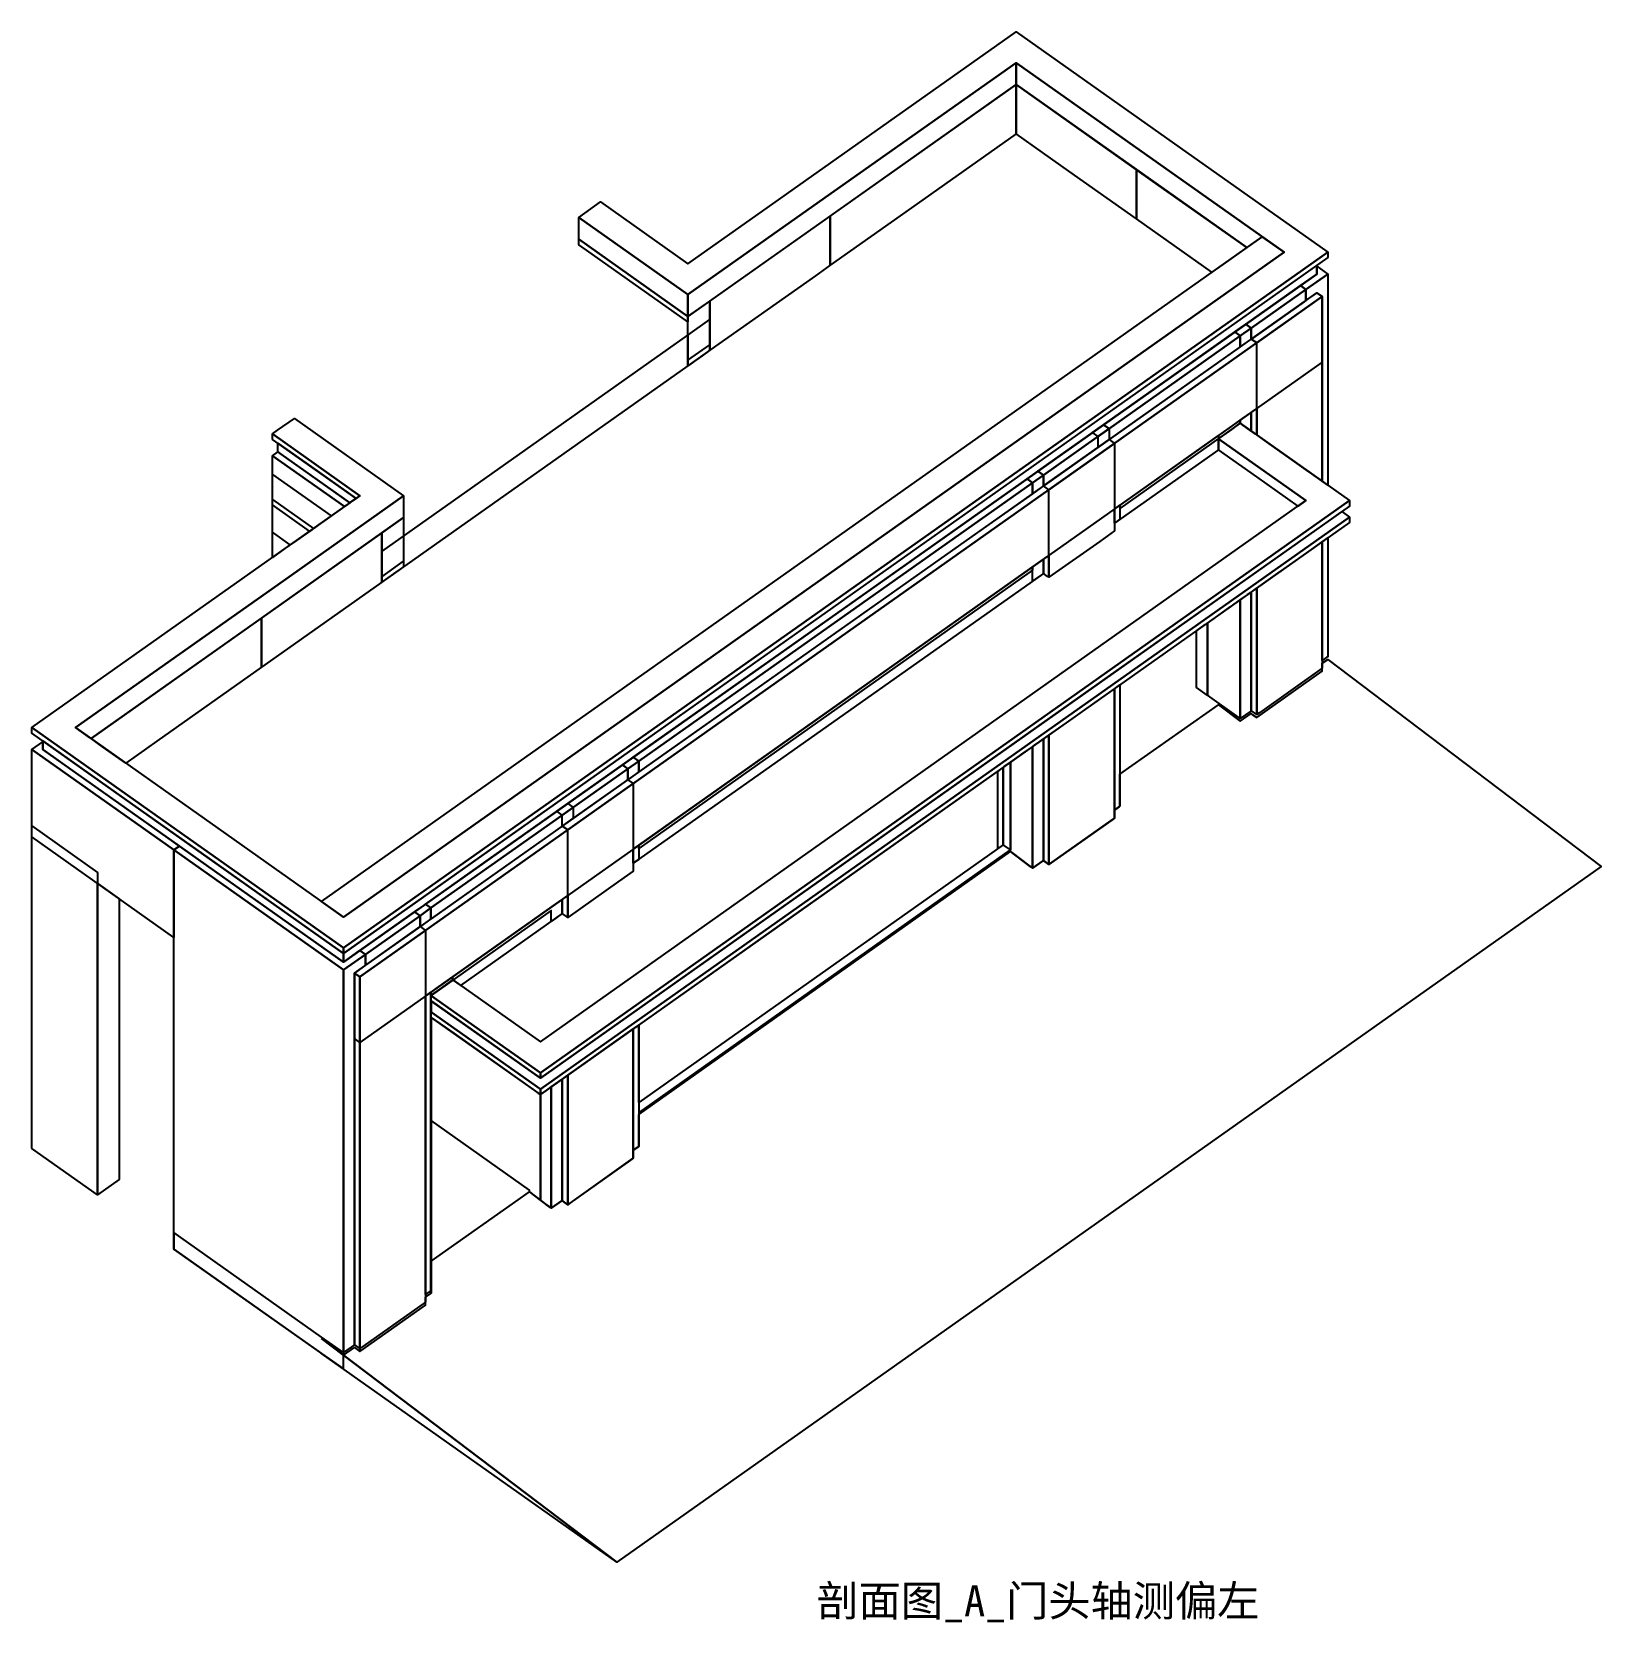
# Model space of a CAD drawing. Extents: x -14496 to -4349, y -27919 to -17633.
import ezdxf

# ---------------------------------------------------------------- set-up
doc = ezdxf.new("R2010")
doc.units = 0
doc.header["$LTSCALE"] = 1000
doc.header["$MEASUREMENT"] = 0
doc.layers.get('DEFPOINTS').update_dxf_attribs({"color": 8, "linetype": 'CONTINUOUS'})
doc.layers.add('AE-FLOR', color=151, linetype='CONTINUOUS')
doc.styles.get("Standard").update_dxf_attribs({"font": 'Stfangso_1.ttf', "width": 0.7})

msp = doc.modelspace()

# ---------------------------------------------------------------- texts
at = {"layer": 'DEFPOINTS'}
msp.add_text('剖面图_A_门头轴测偏左', height=200, dxfattribs=at).set_placement((-9422.1979, -27880.3683))

# ---------------------------------------------------------------- linework, layer by layer
at = {"layer": 'AE-FLOR', "linetype": 'Continuous'}
for points in [[(-13435.0288, -22883.0072), (-14495.689, -22133.0072), (-13010.7648, -21083.0072), (-12374.3687, -20633.0072), (-12939.347, -20233.5072), (-12906.6025, -20210.3534), (-12797.9256, -20133.5072), (-12091.526, -20633.0072), (-12869.3434, -21183.0072), (-14212.8463, -22133.0072), (-13293.6075, -22783.0072), (-12480.4347, -23358.0072), (-6399.3164, -19058.0072), (-7212.4892, -18483.0072), (-8131.728, -17833.0072), (-9475.2309, -18783.0072), (-10253.0483, -19333.0072), (-10959.448, -18833.5072), (-10920.75, -18806.1436), (-10818.0266, -18733.5072), (-10253.0483, -19133.0072), (-9616.6522, -18683.0072), (-8131.728, -17633.0072), (-7071.0678, -18383.0072), (-6116.4737, -19058.0072), (-12480.4347, -23558.0072)], [(-13435.0288, -22883.0072), (-14495.689, -22133.0072), (-13010.7648, -21083.0072), (-12374.3687, -20633.0072), (-12939.347, -20233.5072), (-12906.6025, -20210.3534), (-12797.9256, -20133.5072), (-12091.526, -20633.0072), (-12869.3434, -21183.0072), (-14212.8463, -22133.0072), (-13293.6075, -22783.0072), (-12480.4347, -23358.0072), (-6399.3164, -19058.0072), (-7212.4892, -18483.0072), (-8131.728, -17833.0072), (-9475.2309, -18783.0072), (-10253.0483, -19333.0072), (-10959.448, -18833.5072), (-10920.75, -18806.1436), (-10818.0266, -18733.5072), (-10253.0483, -19133.0072), (-9616.6522, -18683.0072), (-8131.728, -17633.0072), (-7071.0678, -18383.0072), (-6116.4737, -19058.0072), (-12480.4347, -23558.0072)], [(-13435.0288, -22883.0072), (-14495.689, -22133.0072), (-13010.7648, -21083.0072), (-12374.3687, -20633.0072), (-12939.347, -20233.5072), (-12906.6025, -20210.3534), (-12797.9256, -20133.5072), (-12091.526, -20633.0072), (-12869.3434, -21183.0072), (-14212.8463, -22133.0072), (-13293.6075, -22783.0072), (-12480.4347, -23358.0072), (-6399.3164, -19058.0072), (-7212.4892, -18483.0072), (-8131.728, -17833.0072), (-9475.2309, -18783.0072), (-10253.0483, -19333.0072), (-10959.448, -18833.5072), (-10920.75, -18806.1436), (-10818.0266, -18733.5072), (-10253.0483, -19133.0072), (-9616.6522, -18683.0072), (-8131.728, -17633.0072), (-7071.0678, -18383.0072), (-6116.4737, -19058.0072), (-12480.4347, -23558.0072)], [(-13435.0288, -22883.0072), (-14495.689, -22133.0072), (-13010.7648, -21083.0072), (-12374.3687, -20633.0072), (-12939.347, -20233.5072), (-12906.6025, -20210.3534), (-12797.9256, -20133.5072), (-12091.526, -20633.0072), (-12869.3434, -21183.0072), (-14212.8463, -22133.0072), (-13293.6075, -22783.0072), (-12480.4347, -23358.0072), (-6399.3164, -19058.0072), (-7212.4892, -18483.0072), (-8131.728, -17833.0072), (-9475.2309, -18783.0072), (-10253.0483, -19333.0072), (-10959.448, -18833.5072), (-10920.75, -18806.1436), (-10818.0266, -18733.5072), (-10253.0483, -19133.0072), (-9616.6522, -18683.0072), (-8131.728, -17633.0072), (-7071.0678, -18383.0072), (-6116.4737, -19058.0072), (-12480.4347, -23558.0072)], [(-13435.0288, -22883.0072), (-14495.689, -22133.0072), (-13010.7648, -21083.0072), (-12374.3687, -20633.0072), (-12939.347, -20233.5072), (-12906.6025, -20210.3534), (-12797.9256, -20133.5072), (-12091.526, -20633.0072), (-12869.3434, -21183.0072), (-14212.8463, -22133.0072), (-13293.6075, -22783.0072), (-12480.4347, -23358.0072), (-6399.3164, -19058.0072), (-7212.4892, -18483.0072), (-8131.728, -17833.0072), (-9475.2309, -18783.0072), (-10253.0483, -19333.0072), (-10959.448, -18833.5072), (-10920.75, -18806.1436), (-10818.0266, -18733.5072), (-10253.0483, -19133.0072), (-9616.6522, -18683.0072), (-8131.728, -17633.0072), (-7071.0678, -18383.0072), (-6116.4737, -19058.0072), (-12480.4347, -23558.0072)], [(-10253.0483, -19333.0072), (-9475.2309, -18783.0072), (-8131.728, -17833.0072), (-8131.728, -17974.4286), (-9475.2309, -18924.4286), (-10253.0483, -19474.4286)], [(-10253.0483, -19333.0072), (-9475.2309, -18783.0072), (-8131.728, -17833.0072), (-8131.728, -17974.4286), (-9475.2309, -18924.4286), (-10253.0483, -19474.4286)], [(-10253.0483, -19333.0072), (-9475.2309, -18783.0072), (-8131.728, -17833.0072), (-8131.728, -17974.4286), (-9475.2309, -18924.4286), (-10253.0483, -19474.4286)], [(-10253.0483, -19333.0072), (-9475.2309, -18783.0072), (-8131.728, -17833.0072), (-8131.728, -17974.4286), (-9475.2309, -18924.4286), (-10253.0483, -19474.4286)], [(-10253.0483, -19333.0072), (-9475.2309, -18783.0072), (-8131.728, -17833.0072), (-8131.728, -17974.4286), (-9475.2309, -18924.4286), (-10253.0483, -19474.4286)], [(-6540.7379, -18958.0073), (-6560.5676, -18972.0291), (-6640.7376, -19028.7178), (-7212.4881, -18624.4292), (-7212.4892, -18624.4284), (-8131.7268, -17974.4293), (-8131.728, -17974.4284), (-8131.728, -17833.0072), (-7212.4892, -18483.0072), (-6399.3164, -19058.0072)], [(-6540.7379, -18958.0073), (-6560.5676, -18972.0291), (-6640.7376, -19028.7178), (-7212.4881, -18624.4292), (-7212.4892, -18624.4284), (-8131.7268, -17974.4293), (-8131.728, -17974.4284), (-8131.728, -17833.0072), (-7212.4892, -18483.0072), (-6399.3164, -19058.0072)], [(-6540.7379, -18958.0073), (-6560.5676, -18972.0291), (-6640.7376, -19028.7178), (-7212.4881, -18624.4292), (-7212.4892, -18624.4284), (-8131.7268, -17974.4293), (-8131.728, -17974.4284), (-8131.728, -17833.0072), (-7212.4892, -18483.0072), (-6399.3164, -19058.0072)], [(-6540.7379, -18958.0073), (-6560.5676, -18972.0291), (-6640.7376, -19028.7178), (-7212.4881, -18624.4292), (-7212.4892, -18624.4284), (-8131.7268, -17974.4293), (-8131.728, -17974.4284), (-8131.728, -17833.0072), (-7212.4892, -18483.0072), (-6399.3164, -19058.0072)], [(-6540.7379, -18958.0073), (-6560.5676, -18972.0291), (-6640.7376, -19028.7178), (-7212.4881, -18624.4292), (-7212.4892, -18624.4284), (-8131.7268, -17974.4293), (-8131.728, -17974.4284), (-8131.728, -17833.0072), (-7212.4892, -18483.0072), (-6399.3164, -19058.0072)], [(-9333.8094, -18824.4285), (-8131.728, -17974.4286), (-8131.7279, -17974.4286), (-8131.7278, -18292.6195), (-8807.8837, -18770.7339), (-9333.8094, -19142.6195)], [(-9333.8094, -18824.4285), (-8131.728, -17974.4286), (-8131.7279, -17974.4286), (-8131.7278, -18292.6195), (-8807.8837, -18770.7339), (-9333.8094, -19142.6195)], [(-9333.8094, -18824.4285), (-8131.728, -17974.4286), (-8131.7279, -17974.4286), (-8131.7278, -18292.6195), (-8807.8837, -18770.7339), (-9333.8094, -19142.6195)], [(-9333.8094, -18824.4285), (-8131.728, -17974.4286), (-8131.7279, -17974.4286), (-8131.7278, -18292.6195), (-8807.8837, -18770.7339), (-9333.8094, -19142.6195)], [(-9333.8094, -18824.4285), (-8131.728, -17974.4286), (-8131.7279, -17974.4286), (-8131.7278, -18292.6195), (-8807.8837, -18770.7339), (-9333.8094, -19142.6195)], [(-7791.423, -18533.2514), (-8131.7278, -18292.6195), (-8131.7278, -17974.4285), (-7353.9104, -18524.4285), (-7353.9104, -18842.6195)], [(-7791.423, -18533.2514), (-8131.7278, -18292.6195), (-8131.7278, -17974.4285), (-7353.9104, -18524.4285), (-7353.9104, -18842.6195)], [(-7791.423, -18533.2514), (-8131.7278, -18292.6195), (-8131.7278, -17974.4285), (-7353.9104, -18524.4285), (-7353.9104, -18842.6195)], [(-7791.423, -18533.2514), (-8131.7278, -18292.6195), (-8131.7278, -17974.4285), (-7353.9104, -18524.4285), (-7353.9104, -18842.6195)], [(-7791.423, -18533.2514), (-8131.7278, -18292.6195), (-8131.7278, -17974.4285), (-7353.9104, -18524.4285), (-7353.9104, -18842.6195)], [(-7353.9104, -18842.6195), (-7353.9104, -18524.4285), (-6640.7376, -19028.7178), (-6795.2986, -19138.009), (-6865.7326, -19187.8133)], [(-10253.0523, -19474.4256), (-10959.4479, -18974.9285), (-10959.448, -18942.1841), (-10959.448, -18833.5072), (-10253.0483, -19333.0072), (-10253.0483, -19474.4284)], [(-10253.0523, -19474.4256), (-10959.4479, -18974.9285), (-10959.448, -18942.1841), (-10959.448, -18833.5072), (-10253.0483, -19333.0072), (-10253.0483, -19474.4284)], [(-10253.0523, -19474.4256), (-10959.4479, -18974.9285), (-10959.448, -18942.1841), (-10959.448, -18833.5072), (-10253.0483, -19333.0072), (-10253.0483, -19474.4284)], [(-10253.0523, -19474.4256), (-10959.4479, -18974.9285), (-10959.448, -18942.1841), (-10959.448, -18833.5072), (-10253.0483, -19333.0072), (-10253.0483, -19474.4284)], [(-10253.0523, -19474.4256), (-10959.4479, -18974.9285), (-10959.448, -18942.1841), (-10959.448, -18833.5072), (-10253.0483, -19333.0072), (-10253.0483, -19474.4284)], [(-10111.6268, -19374.4285), (-9333.8094, -18824.4285), (-9333.8094, -19142.6195), (-9429.7025, -19210.4262), (-10111.6268, -19692.6195)], [(-12621.8562, -23258.0073), (-6540.7379, -18958.0073), (-6399.3165, -19058.0073), (-12480.4348, -23358.0073)], [(-12621.8562, -23258.0073), (-6540.7379, -18958.0073), (-6399.3165, -19058.0073), (-12480.4348, -23358.0073)], [(-12621.8562, -23258.0073), (-6540.7379, -18958.0073), (-6399.3165, -19058.0073), (-12480.4348, -23358.0073)], [(-12621.8562, -23258.0073), (-6540.7379, -18958.0073), (-6399.3165, -19058.0073), (-12480.4348, -23358.0073)], [(-12621.8562, -23258.0073), (-6540.7379, -18958.0073), (-6399.3165, -19058.0073), (-12480.4348, -23358.0073)], [(-10909.0008, -19045.9482), (-10959.4479, -19010.2768), (-10959.4479, -18974.9285), (-10253.0482, -19474.4285), (-10253.0482, -19509.7768)], [(-12480.4347, -23558.0072), (-6116.4737, -19058.0072), (-6116.4737, -19093.3626), (-12480.4347, -23593.3626)], [(-12480.4347, -23558.0072), (-6116.4737, -19058.0072), (-6116.4737, -19093.3626), (-12480.4347, -23593.3626)], [(-12480.4347, -23558.0072), (-6116.4737, -19058.0072), (-6116.4737, -19093.3626), (-12480.4347, -23593.3626)], [(-12480.4347, -23558.0072), (-6116.4737, -19058.0072), (-6116.4737, -19093.3626), (-12480.4347, -23593.3626)], [(-12480.4347, -23558.0072), (-6116.4737, -19058.0072), (-6116.4737, -19093.3626), (-12480.4347, -23593.3626)], [(-12480.4347, -23593.3626), (-9153.851, -21241.1127), (-6187.1843, -19143.3626), (-6187.1843, -19199.4286), (-12480.4347, -23649.4286)], [(-12480.4347, -23593.3626), (-9153.851, -21241.1127), (-6187.1843, -19143.3626), (-6187.1843, -19199.4286), (-12480.4347, -23649.4286)], [(-12480.4347, -23593.3626), (-9153.851, -21241.1127), (-6187.1843, -19143.3626), (-6187.1843, -19199.4286), (-12480.4347, -23649.4286)], [(-12480.4347, -23593.3626), (-9153.851, -21241.1127), (-6187.1843, -19143.3626), (-6187.1843, -19199.4286), (-12480.4347, -23649.4286)], [(-12480.4347, -23593.3626), (-9153.851, -21241.1127), (-6187.1843, -19143.3626), (-6187.1843, -19199.4286), (-12480.4347, -23649.4286)], [(-6293.2502, -19274.4285), (-6187.1843, -19199.4286), (-6187.1843, -19149.4284), (-6116.4735, -19199.4285), (-6257.8949, -19299.4285)], [(-6151.8288, -20540.1139), (-6151.8288, -19345.1391), (-6187.1841, -19320.1391), (-6253.8543, -19367.282), (-6254.0203, -19367.3995), (-6257.8949, -19370.1392), (-6257.8949, -19299.4285), (-6116.4735, -19199.4285), (-6116.4736, -20565.1138)], [(-12409.7239, -23720.1392), (-6187.1841, -19320.1391), (-6151.8288, -19345.1391), (-12374.3686, -23745.1392)], [(-12409.7239, -23720.1392), (-6187.1841, -19320.1391), (-6151.8288, -19345.1391), (-12374.3686, -23745.1392)], [(-12409.7239, -23720.1392), (-6187.1841, -19320.1391), (-6151.8288, -19345.1391), (-12374.3686, -23745.1392)], [(-12409.7239, -23720.1392), (-6187.1841, -19320.1391), (-6151.8288, -19345.1391), (-12374.3686, -23745.1392)], [(-12409.7239, -23720.1392), (-6187.1841, -19320.1391), (-6151.8288, -19345.1391), (-12374.3686, -23745.1392)], [(-6646.8035, -19524.4285), (-6293.2502, -19274.4285), (-6257.8949, -19299.4285), (-6611.4482, -19549.4285)], [(-6611.4482, -19549.4285), (-6257.8949, -19299.4285), (-6257.8949, -19370.1392), (-6269.7346, -19378.5111), (-6601.7618, -19613.2898), (-6611.4482, -19620.1391)], [(-6611.4482, -19620.1391), (-6187.1841, -19320.1391), (-6151.8288, -19345.1391), (-6576.0929, -19645.1391)], [(-6611.4482, -19620.1391), (-6187.1841, -19320.1391), (-6151.8288, -19345.1391), (-6576.0929, -19645.1391)], [(-6611.4482, -19620.1391), (-6187.1841, -19320.1391), (-6151.8288, -19345.1391), (-6576.0929, -19645.1391)], [(-6611.4482, -19620.1391), (-6187.1841, -19320.1391), (-6151.8288, -19345.1391), (-6576.0929, -19645.1391)], [(-6611.4482, -19620.1391), (-6187.1841, -19320.1391), (-6151.8288, -19345.1391), (-6576.0929, -19645.1391)], [(-12374.3686, -23745.1392), (-6151.8288, -19345.1391), (-6151.8288, -19769.4032), (-12374.3686, -24169.4033)], [(-12374.3686, -23745.1392), (-6151.8288, -19345.1391), (-6151.8288, -19769.4032), (-12374.3686, -24169.4033)], [(-12374.3686, -23745.1392), (-6151.8288, -19345.1391), (-6151.8288, -19769.4032), (-12374.3686, -24169.4033)], [(-12374.3686, -23745.1392), (-6151.8288, -19345.1391), (-6151.8288, -19769.4032), (-12374.3686, -24169.4033)], [(-12374.3686, -23745.1392), (-6151.8288, -19345.1391), (-6151.8288, -19769.4032), (-12374.3686, -24169.4033)], [(-10253.0482, -19474.4285), (-10111.6268, -19374.4285), (-10111.6268, -19692.6195), (-10162.1365, -19728.3352), (-10253.0481, -19792.6194)], [(-6234.3245, -20481.7806), (-6238.3048, -20478.9661), (-6314.8344, -20424.8515), (-6497.7334, -20295.5224), (-6576.0929, -20240.1139), (-6576.0929, -19645.1391), (-6151.8288, -19345.1391), (-6151.8288, -20540.1139)], [(-6234.3245, -20481.7806), (-6238.3048, -20478.9661), (-6314.8344, -20424.8515), (-6497.7334, -20295.5224), (-6576.0929, -20240.1139), (-6576.0929, -19645.1391), (-6151.8288, -19345.1391), (-6151.8288, -20540.1139)], [(-6234.3245, -20481.7806), (-6238.3048, -20478.9661), (-6314.8344, -20424.8515), (-6497.7334, -20295.5224), (-6576.0929, -20240.1139), (-6576.0929, -19645.1391), (-6151.8288, -19345.1391), (-6151.8288, -20540.1139)], [(-6234.3245, -20481.7806), (-6238.3048, -20478.9661), (-6314.8344, -20424.8515), (-6497.7334, -20295.5224), (-6576.0929, -20240.1139), (-6576.0929, -19645.1391), (-6151.8288, -19345.1391), (-6151.8288, -20540.1139)], [(-6234.3245, -20481.7806), (-6238.3048, -20478.9661), (-6314.8344, -20424.8515), (-6497.7334, -20295.5224), (-6576.0929, -20240.1139), (-6576.0929, -19645.1391), (-6151.8288, -19345.1391), (-6151.8288, -20540.1139)], [(-10253.0482, -19594.6367), (-10111.6268, -19494.6367), (-10111.6268, -19692.6195), (-10111.6319, -19692.6231), (-10253.0481, -19792.6194)], [(-6717.5142, -19574.4285), (-6658.5887, -19532.7618), (-6646.8035, -19524.4285), (-6611.4482, -19549.4285), (-6682.1589, -19599.4285)], [(-12232.9472, -20994.6367), (-10253.0482, -19594.6367), (-10253.0482, -19792.6195), (-10253.1189, -19792.6695), (-12232.9472, -21192.6195)], [(-7636.7531, -20224.4285), (-7177.1337, -19899.4285), (-6717.5142, -19574.4285), (-6682.1589, -19599.4285), (-7601.3978, -20249.4285)], [(-7601.3978, -20249.4285), (-6682.1589, -19599.4285), (-6682.1589, -19670.1391), (-7486.4929, -20238.8892), (-7583.7201, -20307.6392), (-7586.2354, -20309.4178), (-7601.3978, -20320.1392)], [(-6682.1589, -19599.4285), (-6611.4482, -19549.4285), (-6611.4482, -19620.1391), (-6615.2574, -19622.8326), (-6680.2216, -19668.7693), (-6682.1589, -19670.1391)], [(-10253.0482, -19757.2712), (-10111.6268, -19657.2712), (-10111.6268, -19692.6195), (-10250.8729, -19791.0813), (-10253.0481, -19792.6194)], [(-7495.3317, -20719.4032), (-7484.5398, -20711.7722), (-7465.154, -20698.0644), (-6715.8137, -20168.2008), (-6682.1589, -20144.4032), (-6682.1589, -20165.1139), (-7459.9763, -20715.1139), (-7459.9763, -20785.8175), (-7464.938, -20789.3259), (-7495.3317, -20810.8175)], [(-6644.77, -20191.5518), (-6666.036, -20176.5145), (-6682.1589, -20165.1139), (-6682.1589, -20144.4032), (-6667.2281, -20133.8455), (-6640.8059, -20115.1622), (-6611.4482, -20094.4032), (-6611.4482, -20215.1139)], [(-6584.4728, -20234.1884), (-6600.3923, -20222.9315), (-6611.4482, -20215.1139), (-6611.4482, -20094.4032), (-6594.4825, -20082.4066), (-6582.1899, -20073.7144), (-6576.0929, -20069.4032), (-6576.0929, -20240.1139)], [(-6584.4728, -20234.1884), (-6600.3923, -20222.9315), (-6611.4482, -20215.1139), (-6611.4482, -20094.4032), (-6594.4825, -20082.4066), (-6582.1899, -20073.7144), (-6576.0929, -20069.4032), (-6576.0929, -20240.1139)], [(-6584.4728, -20234.1884), (-6600.3923, -20222.9315), (-6611.4482, -20215.1139), (-6611.4482, -20094.4032), (-6594.4825, -20082.4066), (-6582.1899, -20073.7144), (-6576.0929, -20069.4032), (-6576.0929, -20240.1139)], [(-6584.4728, -20234.1884), (-6600.3923, -20222.9315), (-6611.4482, -20215.1139), (-6611.4482, -20094.4032), (-6594.4825, -20082.4066), (-6582.1899, -20073.7144), (-6576.0929, -20069.4032), (-6576.0929, -20240.1139)], [(-6584.4728, -20234.1884), (-6600.3923, -20222.9315), (-6611.4482, -20215.1139), (-6611.4482, -20094.4032), (-6594.4825, -20082.4066), (-6582.1899, -20073.7144), (-6576.0929, -20069.4032), (-6576.0929, -20240.1139)], [(-12939.347, -20268.8626), (-12939.347, -20233.5072), (-12374.3687, -20633.0072), (-12399.0696, -20650.4734), (-12399.3687, -20650.6849)], [(-12939.347, -20268.8626), (-12939.347, -20233.5072), (-12374.3687, -20633.0072), (-12399.0696, -20650.4734), (-12399.3687, -20650.6849)], [(-12939.347, -20268.8626), (-12939.347, -20233.5072), (-12374.3687, -20633.0072), (-12399.0696, -20650.4734), (-12399.3687, -20650.6849)], [(-12939.347, -20268.8626), (-12939.347, -20233.5072), (-12374.3687, -20633.0072), (-12399.0696, -20650.4734), (-12399.3687, -20650.6849)], [(-12939.347, -20268.8626), (-12939.347, -20233.5072), (-12374.3687, -20633.0072), (-12399.0696, -20650.4734), (-12399.3687, -20650.6849)], [(-11914.7492, -23865.114), (-11907.6782, -23860.114), (-11844.0385, -23815.114), (-11836.1818, -23809.5584), (-11773.3278, -23765.114), (-11207.6419, -24165.1143), (-6257.8953, -20665.1135), (-6823.5802, -20265.1139), (-6816.5091, -20260.1138), (-6752.8695, -20215.1139), (-6746.4413, -20210.5684), (-6682.1589, -20165.1139), (-5975.0516, -20665.1142), (-11207.6419, -24365.1143)], [(-11914.7492, -23865.114), (-11907.6782, -23860.114), (-11844.0385, -23815.114), (-11836.1818, -23809.5584), (-11773.3278, -23765.114), (-11207.6419, -24165.1143), (-6257.8953, -20665.1135), (-6823.5802, -20265.1139), (-6816.5091, -20260.1138), (-6752.8695, -20215.1139), (-6746.4413, -20210.5684), (-6682.1589, -20165.1139), (-5975.0516, -20665.1142), (-11207.6419, -24365.1143)], [(-11914.7492, -23865.114), (-11907.6782, -23860.114), (-11844.0385, -23815.114), (-11836.1818, -23809.5584), (-11773.3278, -23765.114), (-11207.6419, -24165.1143), (-6257.8953, -20665.1135), (-6823.5802, -20265.1139), (-6816.5091, -20260.1138), (-6752.8695, -20215.1139), (-6746.4413, -20210.5684), (-6682.1589, -20165.1139), (-5975.0516, -20665.1142), (-11207.6419, -24365.1143)], [(-11914.7492, -23865.114), (-11907.6782, -23860.114), (-11844.0385, -23815.114), (-11836.1818, -23809.5584), (-11773.3278, -23765.114), (-11207.6419, -24165.1143), (-6257.8953, -20665.1135), (-6823.5802, -20265.1139), (-6816.5091, -20260.1138), (-6752.8695, -20215.1139), (-6746.4413, -20210.5684), (-6682.1589, -20165.1139), (-5975.0516, -20665.1142), (-11207.6419, -24365.1143)], [(-11914.7492, -23865.114), (-11907.6782, -23860.114), (-11844.0385, -23815.114), (-11836.1818, -23809.5584), (-11773.3278, -23765.114), (-11207.6419, -24165.1143), (-6257.8953, -20665.1135), (-6823.5802, -20265.1139), (-6816.5091, -20260.1138), (-6752.8695, -20215.1139), (-6746.4413, -20210.5684), (-6682.1589, -20165.1139), (-5975.0516, -20665.1142), (-11207.6419, -24365.1143)], [(-7990.3064, -20474.4285), (-7566.0424, -20174.4285), (-7530.6871, -20199.4285), (-7954.9511, -20499.4285)], [(-7954.9511, -20499.4285), (-7530.6871, -20199.4285), (-7530.6871, -20270.1392), (-7907.8101, -20536.8054), (-7943.3274, -20561.92), (-7954.9511, -20570.1391)], [(-7495.3317, -20719.4032), (-6823.5813, -20244.404), (-6823.5813, -20335.8169), (-7495.3317, -20810.8163)], [(-7495.3317, -20719.4032), (-6823.5813, -20244.404), (-6823.5813, -20335.8169), (-7495.3317, -20810.8163)], [(-7495.3317, -20719.4032), (-6823.5813, -20244.404), (-6823.5813, -20335.8169), (-7495.3317, -20810.8163)], [(-7495.3317, -20719.4032), (-6823.5813, -20244.404), (-6823.5813, -20335.8169), (-7495.3317, -20810.8163)], [(-7495.3317, -20719.4032), (-6823.5813, -20244.404), (-6823.5813, -20335.8169), (-7495.3317, -20810.8163)], [(-12939.3469, -20374.9285), (-12906.6024, -20351.7747), (-12903.9916, -20349.9286), (-12887.0219, -20361.928), (-12439.0133, -20678.7179), (-12463.1777, -20695.8047), (-12474.3685, -20703.7178)], [(-12903.9916, -20349.9286), (-12903.9916, -20293.8626), (-12686.9913, -20447.305), (-12399.3687, -20650.6849), (-12434.7275, -20675.6873), (-12439.0133, -20678.7179)], [(-12903.9916, -20349.9286), (-12903.9916, -20293.8626), (-12686.9913, -20447.305), (-12399.3687, -20650.6849), (-12434.7275, -20675.6873), (-12439.0133, -20678.7179)], [(-12903.9916, -20349.9286), (-12903.9916, -20293.8626), (-12686.9913, -20447.305), (-12399.3687, -20650.6849), (-12434.7275, -20675.6873), (-12439.0133, -20678.7179)], [(-12903.9916, -20349.9286), (-12903.9916, -20293.8626), (-12686.9913, -20447.305), (-12399.3687, -20650.6849), (-12434.7275, -20675.6873), (-12439.0133, -20678.7179)], [(-12903.9916, -20349.9286), (-12903.9916, -20293.8626), (-12686.9913, -20447.305), (-12399.3687, -20650.6849), (-12434.7275, -20675.6873), (-12439.0133, -20678.7179)], [(-7954.9511, -20570.1391), (-7530.687, -20270.1391), (-7495.3317, -20295.1391), (-7919.5957, -20595.1391)], [(-7954.9511, -20570.1391), (-7530.687, -20270.1391), (-7495.3317, -20295.1391), (-7919.5957, -20595.1391)], [(-7954.9511, -20570.1391), (-7530.687, -20270.1391), (-7495.3317, -20295.1391), (-7919.5957, -20595.1391)], [(-7954.9511, -20570.1391), (-7530.687, -20270.1391), (-7495.3317, -20295.1391), (-7919.5957, -20595.1391)], [(-7954.9511, -20570.1391), (-7530.687, -20270.1391), (-7495.3317, -20295.1391), (-7919.5957, -20595.1391)], [(-7919.5957, -20595.1391), (-7495.3317, -20295.1391), (-7495.3317, -20860.8175), (-7590.9393, -20928.4223), (-7919.5957, -21160.8175)], [(-7919.5957, -20595.1391), (-7495.3317, -20295.1391), (-7495.3317, -20860.8175), (-7590.9393, -20928.4223), (-7919.5957, -21160.8175)], [(-7919.5957, -20595.1391), (-7495.3317, -20295.1391), (-7495.3317, -20860.8175), (-7590.9393, -20928.4223), (-7919.5957, -21160.8175)], [(-7919.5957, -20595.1391), (-7495.3317, -20295.1391), (-7495.3317, -20860.8175), (-7590.9393, -20928.4223), (-7919.5957, -21160.8175)], [(-7919.5957, -20595.1391), (-7495.3317, -20295.1391), (-7495.3317, -20860.8175), (-7590.9393, -20928.4223), (-7919.5957, -21160.8175)], [(-6576.0616, -20510.8396), (-6823.5813, -20335.8168), (-6823.5813, -20280.8233), (-6823.5802, -20265.1139), (-6257.8953, -20665.1135), (-6307.8902, -20700.4652)], [(-6576.0616, -20510.8396), (-6823.5813, -20335.8168), (-6823.5813, -20280.8233), (-6823.5802, -20265.1139), (-6257.8953, -20665.1135), (-6307.8902, -20700.4652)], [(-6576.0616, -20510.8396), (-6823.5813, -20335.8168), (-6823.5813, -20280.8233), (-6823.5802, -20265.1139), (-6257.8953, -20665.1135), (-6307.8902, -20700.4652)], [(-6576.0616, -20510.8396), (-6823.5813, -20335.8168), (-6823.5813, -20280.8233), (-6823.5802, -20265.1139), (-6257.8953, -20665.1135), (-6307.8902, -20700.4652)], [(-6576.0616, -20510.8396), (-6823.5813, -20335.8168), (-6823.5813, -20280.8233), (-6823.5802, -20265.1139), (-6257.8953, -20665.1135), (-6307.8902, -20700.4652)], [(-12939.3469, -20869.9032), (-12939.3469, -20374.9285), (-12474.3685, -20703.7178), (-12586.6923, -20783.1427), (-12606.8006, -20797.3614), (-12628.4224, -20812.6503), (-12653.2642, -20830.2162), (-12661.2806, -20835.8846), (-12805.169, -20937.629), (-12824.3685, -20951.2052)], [(-12939.3469, -20693.1266), (-12939.3469, -20495.1367), (-12559.3685, -20763.8219), (-12634.8254, -20817.1779), (-12634.8275, -20817.1795), (-12649.7943, -20827.7626), (-12649.7944, -20827.7626), (-12699.3682, -20862.8166), (-12699.3685, -20862.8168)], [(-10606.6015, -22324.4285), (-9333.8093, -21424.4284), (-8061.0171, -20524.4285), (-8025.6618, -20549.4285), (-10571.2462, -22349.4285)], [(-10606.6015, -22324.4285), (-9333.8093, -21424.4284), (-8061.0171, -20524.4285), (-8025.6618, -20549.4285), (-10571.2462, -22349.4285)], [(-10606.6015, -22324.4285), (-9333.8093, -21424.4284), (-8061.0171, -20524.4285), (-8025.6618, -20549.4285), (-10571.2462, -22349.4285)], [(-10606.6015, -22324.4285), (-9333.8093, -21424.4284), (-8061.0171, -20524.4285), (-8025.6618, -20549.4285), (-10571.2462, -22349.4285)], [(-10606.6015, -22324.4285), (-9333.8093, -21424.4284), (-8061.0171, -20524.4285), (-8025.6618, -20549.4285), (-10571.2462, -22349.4285)], [(-10571.2462, -22349.4285), (-8025.6618, -20549.4285), (-8025.6618, -20620.1391), (-8343.8598, -20845.1391), (-10571.2462, -22420.1391)], [(-8061.0171, -20524.4285), (-8007.9838, -20486.9282), (-7990.3064, -20474.4285), (-7954.9519, -20499.4279), (-8025.6625, -20549.4279)], [(-8025.6625, -20549.4279), (-7954.9519, -20499.4279), (-7954.9519, -20570.1397), (-8017.8056, -20614.584), (-8023.7252, -20618.7698), (-8025.6625, -20620.1397)], [(-14119.7739, -22198.8194), (-14212.8463, -22133.0072), (-12869.3434, -21183.0072), (-12091.526, -20633.0072), (-12091.526, -20774.4286), (-12869.3434, -21324.4286), (-14112.8463, -22203.7179)], [(-14119.7739, -22198.8194), (-14212.8463, -22133.0072), (-12869.3434, -21183.0072), (-12091.526, -20633.0072), (-12091.526, -20774.4286), (-12869.3434, -21324.4286), (-14112.8463, -22203.7179)], [(-14119.7739, -22198.8194), (-14212.8463, -22133.0072), (-12869.3434, -21183.0072), (-12091.526, -20633.0072), (-12091.526, -20774.4286), (-12869.3434, -21324.4286), (-14112.8463, -22203.7179)], [(-14119.7739, -22198.8194), (-14212.8463, -22133.0072), (-12869.3434, -21183.0072), (-12091.526, -20633.0072), (-12091.526, -20774.4286), (-12869.3434, -21324.4286), (-14112.8463, -22203.7179)], [(-14119.7739, -22198.8194), (-14212.8463, -22133.0072), (-12869.3434, -21183.0072), (-12091.526, -20633.0072), (-12091.526, -20774.4286), (-12869.3434, -21324.4286), (-14112.8463, -22203.7179)], [(-12939.3469, -20657.7712), (-12674.3685, -20845.1392), (-12683.424, -20851.5424), (-12685.5947, -20853.0773), (-12859.0601, -20975.7358), (-12939.3469, -21032.5071)], [(-11207.6419, -24365.1143), (-5975.0516, -20665.1142), (-5975.0516, -20700.4696), (-11207.6419, -24400.4697)], [(-11207.6419, -24365.1143), (-5975.0516, -20665.1142), (-5975.0516, -20700.4696), (-11207.6419, -24400.4697)], [(-11207.6419, -24365.1143), (-5975.0516, -20665.1142), (-5975.0516, -20700.4696), (-11207.6419, -24400.4697)], [(-11207.6419, -24365.1143), (-5975.0516, -20665.1142), (-5975.0516, -20700.4696), (-11207.6419, -24400.4697)], [(-11207.6419, -24365.1143), (-5975.0516, -20665.1142), (-5975.0516, -20700.4696), (-11207.6419, -24400.4697)], [(-12232.9472, -20874.4285), (-12091.5258, -20774.4285), (-12091.5258, -21092.6195), (-12142.0355, -21128.3352), (-12232.9472, -21192.6195)], [(-11914.7492, -23971.18), (-11914.0421, -23970.68), (-11914.0421, -23900.9693), (-11435.4593, -24239.3784), (-11207.6419, -24400.4697), (-7607.6418, -21854.8852), (-6075.0516, -20771.1803), (-6029.597, -20739.039), (-6025.0516, -20735.8249), (-5975.0516, -20771.1803), (-11207.6419, -24471.1803)], [(-11914.7492, -23971.18), (-11914.0421, -23970.68), (-11914.0421, -23900.9693), (-11435.4593, -24239.3784), (-11207.6419, -24400.4697), (-7607.6418, -21854.8852), (-6075.0516, -20771.1803), (-6029.597, -20739.039), (-6025.0516, -20735.8249), (-5975.0516, -20771.1803), (-11207.6419, -24471.1803)], [(-11914.7492, -23971.18), (-11914.0421, -23970.68), (-11914.0421, -23900.9693), (-11435.4593, -24239.3784), (-11207.6419, -24400.4697), (-7607.6418, -21854.8852), (-6075.0516, -20771.1803), (-6029.597, -20739.039), (-6025.0516, -20735.8249), (-5975.0516, -20771.1803), (-11207.6419, -24471.1803)], [(-11914.7492, -23971.18), (-11914.0421, -23970.68), (-11914.0421, -23900.9693), (-11435.4593, -24239.3784), (-11207.6419, -24400.4697), (-7607.6418, -21854.8852), (-6075.0516, -20771.1803), (-6029.597, -20739.039), (-6025.0516, -20735.8249), (-5975.0516, -20771.1803), (-11207.6419, -24471.1803)], [(-11914.7492, -23971.18), (-11914.0421, -23970.68), (-11914.0421, -23900.9693), (-11435.4593, -24239.3784), (-11207.6419, -24400.4697), (-7607.6418, -21854.8852), (-6075.0516, -20771.1803), (-6029.597, -20739.039), (-6025.0516, -20735.8249), (-5975.0516, -20771.1803), (-11207.6419, -24471.1803)], [(-11207.6419, -24471.1803), (-5975.0516, -20771.1803), (-5975.0516, -20806.5356), (-11207.6419, -24506.5357)], [(-11207.6419, -24471.1803), (-5975.0516, -20771.1803), (-5975.0516, -20806.5356), (-11207.6419, -24506.5357)], [(-11207.6419, -24471.1803), (-5975.0516, -20771.1803), (-5975.0516, -20806.5356), (-11207.6419, -24506.5357)], [(-11207.6419, -24471.1803), (-5975.0516, -20771.1803), (-5975.0516, -20806.5356), (-11207.6419, -24506.5357)], [(-11207.6419, -24471.1803), (-5975.0516, -20771.1803), (-5975.0516, -20806.5356), (-11207.6419, -24506.5357)], [(-7495.3317, -20719.4032), (-7459.9781, -20694.4045), (-7459.9781, -20785.8163), (-7495.3317, -20810.815)], [(-13010.7645, -21424.4284), (-12232.947, -20874.4284), (-12232.947, -21192.6194), (-12914.8713, -21674.8127), (-13010.7645, -21742.6194)], [(-6576.0929, -21231.536), (-6423.4752, -21123.619), (-6419.9522, -21121.1278), (-6340.1028, -21064.6658), (-6237.0516, -20991.7976), (-6151.8288, -20931.536), (-6151.8288, -21749.2951), (-6558.165, -22036.6182), (-6576.0929, -22049.2951)], [(-6576.0929, -21231.536), (-6423.4752, -21123.619), (-6419.9522, -21121.1278), (-6340.1028, -21064.6658), (-6237.0516, -20991.7976), (-6151.8288, -20931.536), (-6151.8288, -21749.2951), (-6558.165, -22036.6182), (-6576.0929, -22049.2951)], [(-6576.0929, -21231.536), (-6423.4752, -21123.619), (-6419.9522, -21121.1278), (-6340.1028, -21064.6658), (-6237.0516, -20991.7976), (-6151.8288, -20931.536), (-6151.8288, -21749.2951), (-6558.165, -22036.6182), (-6576.0929, -22049.2951)], [(-6576.0929, -21231.536), (-6423.4752, -21123.619), (-6419.9522, -21121.1278), (-6340.1028, -21064.6658), (-6237.0516, -20991.7976), (-6151.8288, -20931.536), (-6151.8288, -21749.2951), (-6558.165, -22036.6182), (-6576.0929, -22049.2951)], [(-6576.0929, -21231.536), (-6423.4752, -21123.619), (-6419.9522, -21121.1278), (-6340.1028, -21064.6658), (-6237.0516, -20991.7976), (-6151.8288, -20931.536), (-6151.8288, -21749.2951), (-6558.165, -22036.6182), (-6576.0929, -22049.2951)], [(-6151.8288, -20931.536), (-6116.4736, -20906.5361), (-6116.4737, -21674.2953), (-6122.2857, -21678.405), (-6151.8288, -21699.2951)], [(-12232.9472, -21157.2712), (-12091.5258, -21057.2712), (-12091.5258, -21092.6195), (-12230.7719, -21191.0813), (-12232.9472, -21192.6195)], [(-10606.6016, -22919.4033), (-8573.614, -21481.8639), (-7954.9511, -21044.4032), (-7954.9511, -21135.8164), (-10606.6016, -23010.8172)], [(-10606.6016, -22919.4033), (-8573.614, -21481.8639), (-7954.9511, -21044.4032), (-7954.9511, -21135.8164), (-10606.6016, -23010.8172)], [(-10606.6016, -22919.4033), (-8573.614, -21481.8639), (-7954.9511, -21044.4032), (-7954.9511, -21135.8164), (-10606.6016, -23010.8172)], [(-10606.6016, -22919.4033), (-8573.614, -21481.8639), (-7954.9511, -21044.4032), (-7954.9511, -21135.8164), (-10606.6016, -23010.8172)], [(-10606.6016, -22919.4033), (-8573.614, -21481.8639), (-7954.9511, -21044.4032), (-7954.9511, -21135.8164), (-10606.6016, -23010.8172)], [(-8025.6625, -21094.4037), (-8010.7317, -21083.846), (-7965.109, -21051.5859), (-7954.9519, -21044.4037), (-7954.9519, -21135.8169), (-8008.2272, -21173.4883), (-8025.6625, -21185.8169)], [(-7927.563, -21155.1838), (-7954.9511, -21135.8175), (-7954.9511, -21044.4032), (-7948.6836, -21039.9714), (-7925.6927, -21023.7144), (-7919.5957, -21019.4032), (-7919.5957, -21160.8175)], [(-7927.563, -21155.1838), (-7954.9511, -21135.8175), (-7954.9511, -21044.4032), (-7948.6836, -21039.9714), (-7925.6927, -21023.7144), (-7919.5957, -21019.4032), (-7919.5957, -21160.8175)], [(-7927.563, -21155.1838), (-7954.9511, -21135.8175), (-7954.9511, -21044.4032), (-7948.6836, -21039.9714), (-7925.6927, -21023.7144), (-7919.5957, -21019.4032), (-7919.5957, -21160.8175)], [(-7927.563, -21155.1838), (-7954.9511, -21135.8175), (-7954.9511, -21044.4032), (-7948.6836, -21039.9714), (-7925.6927, -21023.7144), (-7919.5957, -21019.4032), (-7919.5957, -21160.8175)], [(-7927.563, -21155.1838), (-7954.9511, -21135.8175), (-7954.9511, -21044.4032), (-7948.6836, -21039.9714), (-7925.6927, -21023.7144), (-7919.5957, -21019.4032), (-7919.5957, -21160.8175)], [(-10571.2462, -22894.4032), (-10478.0481, -22828.5022), (-8025.6618, -21094.4032), (-8025.6618, -21115.1139), (-10571.2462, -22915.1139)], [(-6682.1589, -21306.536), (-6649.4015, -21283.373), (-6635.3888, -21273.4645), (-6634.7882, -21273.0399), (-6611.4482, -21256.536), (-6611.4482, -22024.2951), (-6614.3543, -22026.35), (-6682.1589, -22074.2951)], [(-6609.9542, -22025.3515), (-6611.4482, -22024.2951), (-6611.4482, -21256.536), (-6599.2056, -21247.8791), (-6598.8906, -21247.6564), (-6592.1012, -21242.8556), (-6576.0929, -21231.536), (-6576.0929, -22049.2951)], [(-6609.9542, -22025.3515), (-6611.4482, -22024.2951), (-6611.4482, -21256.536), (-6599.2056, -21247.8791), (-6598.8906, -21247.6564), (-6592.1012, -21242.8556), (-6576.0929, -21231.536), (-6576.0929, -22049.2951)], [(-6609.9542, -22025.3515), (-6611.4482, -22024.2951), (-6611.4482, -21256.536), (-6599.2056, -21247.8791), (-6598.8906, -21247.6564), (-6592.1012, -21242.8556), (-6576.0929, -21231.536), (-6576.0929, -22049.2951)], [(-6609.9542, -22025.3515), (-6611.4482, -22024.2951), (-6611.4482, -21256.536), (-6599.2056, -21247.8791), (-6598.8906, -21247.6564), (-6592.1012, -21242.8556), (-6576.0929, -21231.536), (-6576.0929, -22049.2951)], [(-6609.9542, -22025.3515), (-6611.4482, -22024.2951), (-6611.4482, -21256.536), (-6599.2056, -21247.8791), (-6598.8906, -21247.6564), (-6592.1012, -21242.8556), (-6576.0929, -21231.536), (-6576.0929, -22049.2951)], [(-6690.8772, -22068.1303), (-6894.2909, -21924.2951), (-6894.2909, -21456.536), (-6851.7102, -21426.4269), (-6746.5017, -21352.0332), (-6744.8876, -21350.8918), (-6682.1589, -21306.536), (-6682.1589, -22074.2951)], [(-14038.0801, -22256.5856), (-14112.8463, -22203.7179), (-13010.7645, -21424.4284), (-13010.7645, -21742.6194), (-13686.9203, -22220.7338), (-13887.8513, -22362.8134)], [(-14038.0801, -22256.5856), (-14112.8463, -22203.7179), (-13010.7645, -21424.4284), (-13010.7645, -21742.6194), (-13686.9203, -22220.7338), (-13887.8513, -22362.8134)], [(-14038.0801, -22256.5856), (-14112.8463, -22203.7179), (-13010.7645, -21424.4284), (-13010.7645, -21742.6194), (-13686.9203, -22220.7338), (-13887.8513, -22362.8134)], [(-14038.0801, -22256.5856), (-14112.8463, -22203.7179), (-13010.7645, -21424.4284), (-13010.7645, -21742.6194), (-13686.9203, -22220.7338), (-13887.8513, -22362.8134)], [(-14038.0801, -22256.5856), (-14112.8463, -22203.7179), (-13010.7645, -21424.4284), (-13010.7645, -21742.6194), (-13686.9203, -22220.7338), (-13887.8513, -22362.8134)], [(-6897.197, -21922.2402), (-6965.0016, -21874.2951), (-6965.0016, -21506.536), (-6932.42, -21483.4973), (-6909.4259, -21467.238), (-6895.1667, -21457.1552), (-6894.2909, -21456.536), (-6894.2909, -21924.2951)], [(-12621.856, -26084.9089), (-12621.8554, -26084.9084), (-12480.4344, -26191.9794), (-12480.4341, -26191.9796), (-12409.7237, -26141.9798), (-12374.3686, -26168.7476), (-12374.3684, -26168.7476), (-12374.3683, -26168.7475), (-11950.1043, -25868.7475), (-11950.1043, -25849.295), (-11950.1045, -25816.98), (-11914.7489, -25791.9798), (-11914.0421, -25791.4512), (-11914.0421, -25584.4089), (-11278.3527, -25134.9086), (-11167.9817, -25218.4718), (-11157.9538, -25226.064), (-11136.9317, -25241.98), (-11066.2211, -25191.98), (-11061.507, -25195.549), (-11030.8657, -25218.7477), (-10606.6016, -24918.7477), (-10606.6016, -24866.9788), (-10571.2471, -24841.9793), (-10571.2471, -24634.9094), (-8167.0831, -22934.9088), (-8133.7965, -22960.1103), (-8130.7722, -22962.4), (-8122.2997, -22968.8146), (-8025.6625, -23041.9793), (-7954.9511, -22991.9799), (-7919.5957, -23018.7476), (-7495.3317, -22718.7476), (-7495.3317, -22666.9799), (-7459.9763, -22641.9799), (-7459.9763, -22434.9088), (-6823.5802, -21984.9088), (-6682.1589, -22091.9799), (-6611.4482, -22041.9799), (-6604.3772, -22047.3334), (-6576.0929, -22068.7476), (-6151.8288, -21768.7476), (-6151.8288, -21716.9799), (-6116.4737, -21691.98), (-4348.7067, -23030.3683), (-10712.6677, -27530.3683), (-12480.4341, -26191.9796), (-12480.4342, -26191.9796), (-10712.6677, -27530.3683)], [(-12621.856, -26084.9089), (-12621.8554, -26084.9084), (-12480.4344, -26191.9794), (-12480.4341, -26191.9796), (-12409.7237, -26141.9798), (-12374.3686, -26168.7476), (-12374.3684, -26168.7476), (-12374.3683, -26168.7475), (-11950.1043, -25868.7475), (-11950.1043, -25849.295), (-11950.1045, -25816.98), (-11914.7489, -25791.9798), (-11914.0421, -25791.4512), (-11914.0421, -25584.4089), (-11278.3527, -25134.9086), (-11167.9817, -25218.4718), (-11157.9538, -25226.064), (-11136.9317, -25241.98), (-11066.2211, -25191.98), (-11061.507, -25195.549), (-11030.8657, -25218.7477), (-10606.6016, -24918.7477), (-10606.6016, -24866.9788), (-10571.2471, -24841.9793), (-10571.2471, -24634.9094), (-8167.0831, -22934.9088), (-8133.7965, -22960.1103), (-8130.7722, -22962.4), (-8122.2997, -22968.8146), (-8025.6625, -23041.9793), (-7954.9511, -22991.9799), (-7919.5957, -23018.7476), (-7495.3317, -22718.7476), (-7495.3317, -22666.9799), (-7459.9763, -22641.9799), (-7459.9763, -22434.9088), (-6823.5802, -21984.9088), (-6682.1589, -22091.9799), (-6611.4482, -22041.9799), (-6604.3772, -22047.3334), (-6576.0929, -22068.7476), (-6151.8288, -21768.7476), (-6151.8288, -21716.9799), (-6116.4737, -21691.98), (-4348.7067, -23030.3683), (-10712.6677, -27530.3683), (-12480.4341, -26191.9796), (-12480.4342, -26191.9796), (-10712.6677, -27530.3683)], [(-12621.856, -26084.9089), (-12621.8554, -26084.9084), (-12480.4344, -26191.9794), (-12480.4341, -26191.9796), (-12409.7237, -26141.9798), (-12374.3686, -26168.7476), (-12374.3684, -26168.7476), (-12374.3683, -26168.7475), (-11950.1043, -25868.7475), (-11950.1043, -25849.295), (-11950.1045, -25816.98), (-11914.7489, -25791.9798), (-11914.0421, -25791.4512), (-11914.0421, -25584.4089), (-11278.3527, -25134.9086), (-11167.9817, -25218.4718), (-11157.9538, -25226.064), (-11136.9317, -25241.98), (-11066.2211, -25191.98), (-11061.507, -25195.549), (-11030.8657, -25218.7477), (-10606.6016, -24918.7477), (-10606.6016, -24866.9788), (-10571.2471, -24841.9793), (-10571.2471, -24634.9094), (-8167.0831, -22934.9088), (-8133.7965, -22960.1103), (-8130.7722, -22962.4), (-8122.2997, -22968.8146), (-8025.6625, -23041.9793), (-7954.9511, -22991.9799), (-7919.5957, -23018.7476), (-7495.3317, -22718.7476), (-7495.3317, -22666.9799), (-7459.9763, -22641.9799), (-7459.9763, -22434.9088), (-6823.5802, -21984.9088), (-6682.1589, -22091.9799), (-6611.4482, -22041.9799), (-6604.3772, -22047.3334), (-6576.0929, -22068.7476), (-6151.8288, -21768.7476), (-6151.8288, -21716.9799), (-6116.4737, -21691.98), (-4348.7067, -23030.3683), (-10712.6677, -27530.3683), (-12480.4341, -26191.9796), (-12480.4342, -26191.9796), (-10712.6677, -27530.3683)], [(-12621.856, -26084.9089), (-12621.8554, -26084.9084), (-12480.4344, -26191.9794), (-12480.4341, -26191.9796), (-12409.7237, -26141.9798), (-12374.3686, -26168.7476), (-12374.3684, -26168.7476), (-12374.3683, -26168.7475), (-11950.1043, -25868.7475), (-11950.1043, -25849.295), (-11950.1045, -25816.98), (-11914.7489, -25791.9798), (-11914.0421, -25791.4512), (-11914.0421, -25584.4089), (-11278.3527, -25134.9086), (-11167.9817, -25218.4718), (-11157.9538, -25226.064), (-11136.9317, -25241.98), (-11066.2211, -25191.98), (-11061.507, -25195.549), (-11030.8657, -25218.7477), (-10606.6016, -24918.7477), (-10606.6016, -24866.9788), (-10571.2471, -24841.9793), (-10571.2471, -24634.9094), (-8167.0831, -22934.9088), (-8133.7965, -22960.1103), (-8130.7722, -22962.4), (-8122.2997, -22968.8146), (-8025.6625, -23041.9793), (-7954.9511, -22991.9799), (-7919.5957, -23018.7476), (-7495.3317, -22718.7476), (-7495.3317, -22666.9799), (-7459.9763, -22641.9799), (-7459.9763, -22434.9088), (-6823.5802, -21984.9088), (-6682.1589, -22091.9799), (-6611.4482, -22041.9799), (-6604.3772, -22047.3334), (-6576.0929, -22068.7476), (-6151.8288, -21768.7476), (-6151.8288, -21716.9799), (-6116.4737, -21691.98), (-4348.7067, -23030.3683), (-10712.6677, -27530.3683), (-12480.4341, -26191.9796), (-12480.4342, -26191.9796), (-10712.6677, -27530.3683)], [(-12621.856, -26084.9089), (-12621.8554, -26084.9084), (-12480.4344, -26191.9794), (-12480.4341, -26191.9796), (-12409.7237, -26141.9798), (-12374.3686, -26168.7476), (-12374.3684, -26168.7476), (-12374.3683, -26168.7475), (-11950.1043, -25868.7475), (-11950.1043, -25849.295), (-11950.1045, -25816.98), (-11914.7489, -25791.9798), (-11914.0421, -25791.4512), (-11914.0421, -25584.4089), (-11278.3527, -25134.9086), (-11167.9817, -25218.4718), (-11157.9538, -25226.064), (-11136.9317, -25241.98), (-11066.2211, -25191.98), (-11061.507, -25195.549), (-11030.8657, -25218.7477), (-10606.6016, -24918.7477), (-10606.6016, -24866.9788), (-10571.2471, -24841.9793), (-10571.2471, -24634.9094), (-8167.0831, -22934.9088), (-8133.7965, -22960.1103), (-8130.7722, -22962.4), (-8122.2997, -22968.8146), (-8025.6625, -23041.9793), (-7954.9511, -22991.9799), (-7919.5957, -23018.7476), (-7495.3317, -22718.7476), (-7495.3317, -22666.9799), (-7459.9763, -22641.9799), (-7459.9763, -22434.9088), (-6823.5802, -21984.9088), (-6682.1589, -22091.9799), (-6611.4482, -22041.9799), (-6604.3772, -22047.3334), (-6576.0929, -22068.7476), (-6151.8288, -21768.7476), (-6151.8288, -21716.9799), (-6116.4737, -21691.98), (-4348.7067, -23030.3683), (-10712.6677, -27530.3683), (-12480.4341, -26191.9796), (-12480.4342, -26191.9796), (-10712.6677, -27530.3683)], [(-7919.5957, -22181.536), (-7763.4551, -22071.1278), (-7687.9518, -22017.7389), (-7495.3317, -21881.536), (-7495.3317, -22718.7476), (-7513.3922, -22731.5183), (-7904.9556, -23008.3955), (-7919.5957, -23018.7476)], [(-7919.5957, -22181.536), (-7763.4551, -22071.1278), (-7687.9518, -22017.7389), (-7495.3317, -21881.536), (-7495.3317, -22718.7476), (-7513.3922, -22731.5183), (-7904.9556, -23008.3955), (-7919.5957, -23018.7476)], [(-7919.5957, -22181.536), (-7763.4551, -22071.1278), (-7687.9518, -22017.7389), (-7495.3317, -21881.536), (-7495.3317, -22718.7476), (-7513.3922, -22731.5183), (-7904.9556, -23008.3955), (-7919.5957, -23018.7476)], [(-7919.5957, -22181.536), (-7763.4551, -22071.1278), (-7687.9518, -22017.7389), (-7495.3317, -21881.536), (-7495.3317, -22718.7476), (-7513.3922, -22731.5183), (-7904.9556, -23008.3955), (-7919.5957, -23018.7476)], [(-7919.5957, -22181.536), (-7763.4551, -22071.1278), (-7687.9518, -22017.7389), (-7495.3317, -21881.536), (-7495.3317, -22718.7476), (-7513.3922, -22731.5183), (-7904.9556, -23008.3955), (-7919.5957, -23018.7476)], [(-7495.3317, -21881.536), (-7459.9763, -21856.536), (-7459.9763, -22641.9799), (-7465.4122, -22645.8236), (-7495.3317, -22666.9799)], [(-7495.3317, -21881.536), (-7459.9781, -21856.5372), (-7459.9781, -22641.9786), (-7465.5901, -22645.9469), (-7471.6187, -22650.2097), (-7495.3317, -22666.9773)], [(-13435.0288, -22918.3626), (-14495.689, -22168.3626), (-14495.689, -22133.0072), (-13435.0288, -22883.0072), (-12480.4347, -23558.0072), (-12480.4347, -23593.3626)], [(-13435.0288, -22918.3626), (-14495.689, -22168.3626), (-14495.689, -22133.0072), (-13435.0288, -22883.0072), (-12480.4347, -23558.0072), (-12480.4347, -23593.3626)], [(-13435.0288, -22918.3626), (-14495.689, -22168.3626), (-14495.689, -22133.0072), (-13435.0288, -22883.0072), (-12480.4347, -23558.0072), (-12480.4347, -23593.3626)], [(-13435.0288, -22918.3626), (-14495.689, -22168.3626), (-14495.689, -22133.0072), (-13435.0288, -22883.0072), (-12480.4347, -23558.0072), (-12480.4347, -23593.3626)], [(-13435.0288, -22918.3626), (-14495.689, -22168.3626), (-14495.689, -22133.0072), (-13435.0288, -22883.0072), (-12480.4347, -23558.0072), (-12480.4347, -23593.3626)], [(-8025.6625, -22256.5365), (-8012.4927, -22247.224), (-7978.8924, -22223.4651), (-7954.9519, -22206.5365), (-7954.9519, -22991.9793), (-7957.3735, -22993.6916), (-7960.7721, -22996.0948), (-8025.6625, -23041.9793)], [(-7954.9519, -22991.9793), (-7954.9519, -22206.5365), (-7954.9511, -22206.536), (-7954.9511, -22991.9799)], [(-7952.1748, -22994.0818), (-7953.7071, -22992.9217), (-7954.9511, -22991.9799), (-7954.9511, -22206.536), (-7942.3935, -22197.6564), (-7926.1807, -22186.1922), (-7919.5957, -22181.536), (-7919.5957, -23018.7476)], [(-7952.1748, -22994.0818), (-7953.7071, -22992.9217), (-7954.9511, -22991.9799), (-7954.9511, -22206.536), (-7942.3935, -22197.6564), (-7926.1807, -22186.1922), (-7919.5957, -22181.536), (-7919.5957, -23018.7476)], [(-7952.1748, -22994.0818), (-7953.7071, -22992.9217), (-7954.9511, -22991.9799), (-7954.9511, -22206.536), (-7942.3935, -22197.6564), (-7926.1807, -22186.1922), (-7919.5957, -22181.536), (-7919.5957, -23018.7476)], [(-7952.1748, -22994.0818), (-7953.7071, -22992.9217), (-7954.9511, -22991.9799), (-7954.9511, -22206.536), (-7942.3935, -22197.6564), (-7926.1807, -22186.1922), (-7919.5957, -22181.536), (-7919.5957, -23018.7476)], [(-7952.1748, -22994.0818), (-7953.7071, -22992.9217), (-7954.9511, -22991.9799), (-7954.9511, -22206.536), (-7942.3935, -22197.6564), (-7926.1807, -22186.1922), (-7919.5957, -22181.536), (-7919.5957, -23018.7476)], [(-14495.6887, -22274.4284), (-14424.9783, -22224.4286), (-14424.9783, -22274.4286), (-14230.5257, -22411.9274), (-13541.0949, -22899.4286), (-13576.4499, -22924.4284)], [(-14495.6887, -22274.4284), (-14424.9783, -22224.4286), (-14424.9783, -22274.4286), (-14230.5257, -22411.9274), (-13541.0949, -22899.4286), (-13576.4499, -22924.4284)], [(-14495.6887, -22274.4284), (-14424.9783, -22224.4286), (-14424.9783, -22274.4286), (-14230.5257, -22411.9274), (-13541.0949, -22899.4286), (-13576.4499, -22924.4284)], [(-14495.6887, -22274.4284), (-14424.9783, -22224.4286), (-14424.9783, -22274.4286), (-14230.5257, -22411.9274), (-13541.0949, -22899.4286), (-13576.4499, -22924.4284)], [(-14495.6887, -22274.4284), (-14424.9783, -22224.4286), (-14424.9783, -22274.4286), (-14230.5257, -22411.9274), (-13541.0949, -22899.4286), (-13576.4499, -22924.4284)], [(-14495.6887, -22840.1138), (-14495.6887, -22274.4284), (-13576.4499, -22924.4284), (-13576.4499, -23490.1138)], [(-14495.6887, -22840.1138), (-14495.6887, -22274.4284), (-13576.4499, -22924.4284), (-13576.4499, -23490.1138)], [(-14495.6887, -22840.1138), (-14495.6887, -22274.4284), (-13576.4499, -22924.4284), (-13576.4499, -23490.1138)], [(-14495.6887, -22840.1138), (-14495.6887, -22274.4284), (-13576.4499, -22924.4284), (-13576.4499, -23490.1138)], [(-14495.6887, -22840.1138), (-14495.6887, -22274.4284), (-13576.4499, -22924.4284), (-13576.4499, -23490.1138)], [(-13399.6735, -22999.4286), (-14424.9783, -22274.4286), (-14424.9783, -22218.3626), (-13883.0068, -22601.5943), (-13399.6735, -22943.3626), (-12913.768, -23286.9496), (-12480.4347, -23593.3626), (-12480.4347, -23649.4286)], [(-13399.6735, -22999.4286), (-14424.9783, -22274.4286), (-14424.9783, -22218.3626), (-13883.0068, -22601.5943), (-13399.6735, -22943.3626), (-12913.768, -23286.9496), (-12480.4347, -23593.3626), (-12480.4347, -23649.4286)], [(-13399.6735, -22999.4286), (-14424.9783, -22274.4286), (-14424.9783, -22218.3626), (-13883.0068, -22601.5943), (-13399.6735, -22943.3626), (-12913.768, -23286.9496), (-12480.4347, -23593.3626), (-12480.4347, -23649.4286)], [(-13399.6735, -22999.4286), (-14424.9783, -22274.4286), (-14424.9783, -22218.3626), (-13883.0068, -22601.5943), (-13399.6735, -22943.3626), (-12913.768, -23286.9496), (-12480.4347, -23593.3626), (-12480.4347, -23649.4286)], [(-13399.6735, -22999.4286), (-14424.9783, -22274.4286), (-14424.9783, -22218.3626), (-13883.0068, -22601.5943), (-13399.6735, -22943.3626), (-12913.768, -23286.9496), (-12480.4347, -23593.3626), (-12480.4347, -23649.4286)], [(-8030.519, -23038.3024), (-8040.084, -23031.0607), (-8167.0831, -22934.9088), (-8167.0831, -22356.536), (-8140.7436, -22337.9111), (-8070.0999, -22287.9585), (-8025.6625, -22256.5365), (-8025.6625, -23041.9793)], [(-11101.5763, -22674.4285), (-10677.3123, -22374.4285), (-10641.957, -22399.4285), (-11066.221, -22699.4285)], [(-11066.221, -22699.4285), (-10641.957, -22399.4285), (-10641.957, -22470.1392), (-10653.5806, -22478.3584), (-11030.7037, -22745.0246), (-11066.221, -22770.1392)], [(-10677.3123, -22374.4285), (-10624.279, -22336.9283), (-10606.6016, -22324.4285), (-10571.2471, -22349.428), (-10641.9577, -22399.428)], [(-10641.9577, -22399.428), (-10571.2471, -22349.428), (-10571.2471, -22420.1398), (-10634.1008, -22464.584), (-10640.0204, -22468.7699), (-10641.9577, -22470.1398)], [(-10571.2471, -24056.5366), (-9662.0835, -23413.6609), (-8935.5626, -22899.933), (-8214.4622, -22390.038), (-8214.4593, -22390.036), (-8214.4593, -22890.7951), (-8214.4695, -22890.8023), (-10571.2471, -24557.2957)], [(-8249.8146, -22415.036), (-8239.7993, -22407.9541), (-8229.7087, -22400.819), (-8214.4593, -22390.036), (-8214.4593, -22890.7951), (-8249.8145, -22915.795), (-8249.8146, -22915.7951)], [(-8167.0837, -22924.2947), (-8214.4593, -22890.7951), (-8214.4593, -22390.036), (-8207.8879, -22385.3893), (-8167.0833, -22356.5361), (-8167.0831, -22356.536), (-8167.0831, -22924.2951)], [(-11066.2211, -22770.1392), (-10641.957, -22470.1392), (-10606.6016, -22495.1392), (-11030.8657, -22795.1392)], [(-11066.2211, -22770.1392), (-10641.957, -22470.1392), (-10606.6016, -22495.1392), (-11030.8657, -22795.1392)], [(-11066.2211, -22770.1392), (-10641.957, -22470.1392), (-10606.6016, -22495.1392), (-11030.8657, -22795.1392)], [(-11066.2211, -22770.1392), (-10641.957, -22470.1392), (-10606.6016, -22495.1392), (-11030.8657, -22795.1392)], [(-11066.2211, -22770.1392), (-10641.957, -22470.1392), (-10606.6016, -22495.1392), (-11030.8657, -22795.1392)], [(-11030.8657, -22795.1392), (-10606.6016, -22495.1392), (-10606.6016, -23060.8176), (-10702.2093, -23128.4224), (-11030.8657, -23360.8176)], [(-11030.8657, -22795.1392), (-10606.6016, -22495.1392), (-10606.6016, -23060.8176), (-10702.2093, -23128.4224), (-11030.8657, -23360.8176)], [(-11030.8657, -22795.1392), (-10606.6016, -22495.1392), (-10606.6016, -23060.8176), (-10702.2093, -23128.4224), (-11030.8657, -23360.8176)], [(-11030.8657, -22795.1392), (-10606.6016, -22495.1392), (-10606.6016, -23060.8176), (-10702.2093, -23128.4224), (-11030.8657, -23360.8176)], [(-11030.8657, -22795.1392), (-10606.6016, -22495.1392), (-10606.6016, -23060.8176), (-10702.2093, -23128.4224), (-11030.8657, -23360.8176)], [(-11950.1045, -23274.4285), (-11490.4851, -22949.4285), (-11030.8656, -22624.4285), (-10995.5103, -22649.4285), (-11914.7492, -23299.4285)], [(-11914.7492, -23299.4285), (-10995.5103, -22649.4285), (-10995.5103, -22720.1392), (-11013.188, -22732.6392), (-11110.3268, -22801.3267), (-11914.6608, -23370.0767), (-11914.7298, -23370.1255), (-11914.7492, -23370.1392)], [(-14495.6887, -24855.3682), (-14495.6887, -22769.4032), (-14071.4247, -23069.4032), (-14071.4247, -25155.3682)], [(-13576.4499, -22924.4284), (-13541.0949, -22899.4286), (-13267.093, -23093.1771), (-12480.4347, -23649.4286), (-12378.9304, -23577.6542), (-12374.3684, -23574.4284), (-12339.0131, -23599.4284), (-12480.4344, -23699.4284)], [(-12621.8554, -26074.2948), (-13531.4049, -25431.1461), (-13576.4495, -25399.2948), (-13576.4499, -25505.3682), (-13576.4499, -22924.4284), (-12480.4344, -23699.4284), (-12480.4344, -26174.2947)], [(-10606.6016, -22919.4033), (-10581.4042, -22901.586), (-10571.2471, -22894.4038), (-10571.2471, -22985.817), (-10606.6016, -23010.8165)], [(-10571.2471, -24624.2957), (-8167.0831, -22924.2951), (-8167.0831, -22924.3022), (-10571.2471, -24624.3028)], [(-10571.2471, -24624.2957), (-8167.0831, -22924.2951), (-8167.0831, -22924.3022), (-10571.2471, -24624.3028)], [(-10571.2471, -24624.2957), (-8167.0831, -22924.2951), (-8167.0831, -22924.3022), (-10571.2471, -24624.3028)], [(-10571.2471, -24624.2957), (-8167.0831, -22924.2951), (-8167.0831, -22924.3022), (-10571.2471, -24624.3028)], [(-10571.2471, -24624.2957), (-8167.0831, -22924.2951), (-8167.0831, -22924.3022), (-10571.2471, -24624.3028)], [(-14071.4247, -23140.1138), (-14066.1223, -23143.8631), (-13930.0033, -23240.1138), (-13930.0033, -25055.3682), (-14071.4247, -25155.3682)], [(-11914.7491, -23844.4032), (-11914.5999, -23844.2977), (-11914.0679, -23843.9216), (-11880.4131, -23820.124), (-11131.7541, -23290.7421), (-11066.2211, -23244.4033), (-11066.2211, -23335.8176), (-11131.9701, -23382.3092), (-11136.9317, -23385.8176), (-11136.9317, -23315.114), (-11914.0421, -23864.614), (-11914.5942, -23865.0044), (-11914.7491, -23865.1139)], [(-11724.318, -23799.7691), (-11773.204, -23765.2015), (-11773.3279, -23765.1139), (-11773.328, -23744.4034), (-11773.2405, -23744.3415), (-11066.2211, -23244.4033), (-11066.2211, -23335.8173), (-11723.3329, -23800.4657)], [(-11724.318, -23799.7691), (-11773.204, -23765.2015), (-11773.3279, -23765.1139), (-11773.328, -23744.4034), (-11773.2405, -23744.3415), (-11066.2211, -23244.4033), (-11066.2211, -23335.8173), (-11723.3329, -23800.4657)], [(-11724.318, -23799.7691), (-11773.204, -23765.2015), (-11773.3279, -23765.1139), (-11773.328, -23744.4034), (-11773.2405, -23744.3415), (-11066.2211, -23244.4033), (-11066.2211, -23335.8173), (-11723.3329, -23800.4657)], [(-11724.318, -23799.7691), (-11773.204, -23765.2015), (-11773.3279, -23765.1139), (-11773.328, -23744.4034), (-11773.2405, -23744.3415), (-11066.2211, -23244.4033), (-11066.2211, -23335.8173), (-11723.3329, -23800.4657)], [(-11724.318, -23799.7691), (-11773.204, -23765.2015), (-11773.3279, -23765.1139), (-11773.328, -23744.4034), (-11773.2405, -23744.3415), (-11066.2211, -23244.4033), (-11066.2211, -23335.8173), (-11723.3329, -23800.4657)], [(-11038.833, -23355.1838), (-11066.2211, -23335.8176), (-11066.2211, -23244.4033), (-11059.9536, -23239.9715), (-11036.9627, -23223.7145), (-11030.8657, -23219.4033), (-11030.8657, -23360.8176)], [(-11038.833, -23355.1838), (-11066.2211, -23335.8176), (-11066.2211, -23244.4033), (-11059.9536, -23239.9715), (-11036.9627, -23223.7145), (-11030.8657, -23219.4033), (-11030.8657, -23360.8176)], [(-11038.833, -23355.1838), (-11066.2211, -23335.8176), (-11066.2211, -23244.4033), (-11059.9536, -23239.9715), (-11036.9627, -23223.7145), (-11030.8657, -23219.4033), (-11030.8657, -23360.8176)], [(-11038.833, -23355.1838), (-11066.2211, -23335.8176), (-11066.2211, -23244.4033), (-11059.9536, -23239.9715), (-11036.9627, -23223.7145), (-11030.8657, -23219.4033), (-11030.8657, -23360.8176)], [(-11038.833, -23355.1838), (-11066.2211, -23335.8176), (-11066.2211, -23244.4033), (-11059.9536, -23239.9715), (-11036.9627, -23223.7145), (-11030.8657, -23219.4033), (-11030.8657, -23360.8176)], [(-12374.3685, -23574.4285), (-12020.8152, -23324.4285), (-11985.4598, -23349.4285), (-12339.0132, -23599.4285)], [(-12020.8152, -23324.4285), (-11961.8896, -23282.7619), (-11950.1045, -23274.4285), (-11914.7492, -23299.4285), (-11985.4598, -23349.4285)], [(-11985.4598, -23349.4285), (-11914.7492, -23299.4285), (-11914.7492, -23370.1392), (-11983.4395, -23418.7106), (-11983.5226, -23418.7693), (-11985.4598, -23420.1392)], [(-12409.7239, -23720.1392), (-11985.4599, -23420.1392), (-11950.1045, -23445.1392), (-12374.3686, -23745.1392)], [(-12409.7239, -23720.1392), (-11985.4599, -23420.1392), (-11950.1045, -23445.1392), (-12374.3686, -23745.1392)], [(-12409.7239, -23720.1392), (-11985.4599, -23420.1392), (-11950.1045, -23445.1392), (-12374.3686, -23745.1392)], [(-12409.7239, -23720.1392), (-11985.4599, -23420.1392), (-11950.1045, -23445.1392), (-12374.3686, -23745.1392)], [(-12409.7239, -23720.1392), (-11985.4599, -23420.1392), (-11950.1045, -23445.1392), (-12374.3686, -23745.1392)], [(-12374.3686, -23745.1392), (-11950.1045, -23445.1392), (-11950.1045, -25849.2952), (-12356.4408, -26136.6183), (-12374.3683, -26149.295), (-12374.3686, -26168.7477)], [(-12374.3686, -23745.1392), (-11950.1045, -23445.1392), (-11950.1045, -25849.2952), (-12356.4408, -26136.6183), (-12374.3683, -26149.295), (-12374.3686, -26168.7477)], [(-12374.3686, -23745.1392), (-11950.1045, -23445.1392), (-11950.1045, -25849.2952), (-12356.4408, -26136.6183), (-12374.3683, -26149.295), (-12374.3686, -26168.7477)], [(-12374.3686, -23745.1392), (-11950.1045, -23445.1392), (-11950.1045, -25849.2952), (-12356.4408, -26136.6183), (-12374.3683, -26149.295), (-12374.3686, -26168.7477)], [(-12374.3686, -23745.1392), (-11950.1045, -23445.1392), (-11950.1045, -25849.2952), (-12356.4408, -26136.6183), (-12374.3683, -26149.295), (-12374.3686, -26168.7477)], [(-12339.0132, -23599.4285), (-11985.4598, -23349.4285), (-11985.4598, -23420.1392), (-11995.1462, -23426.9885), (-12338.598, -23669.8456), (-12339.0132, -23670.1392)], [(-12480.4344, -23699.4284), (-12339.0131, -23599.4284), (-12339.0131, -23670.1391), (-12409.7239, -23720.1392), (-12409.7239, -26124.2948), (-12480.4341, -26174.2949), (-12480.4344, -26191.9798)], [(-12409.7239, -24144.4033), (-12409.7239, -23720.1392), (-12374.3686, -23745.1392), (-12374.3686, -24169.4033)], [(-12409.7239, -24144.4033), (-12409.7239, -23720.1392), (-12374.3686, -23745.1392), (-12374.3686, -24169.4033)], [(-12409.7239, -24144.4033), (-12409.7239, -23720.1392), (-12374.3686, -23745.1392), (-12374.3686, -24169.4033)], [(-12409.7239, -24144.4033), (-12409.7239, -23720.1392), (-12374.3686, -23745.1392), (-12374.3686, -24169.4033)], [(-12409.7239, -24144.4033), (-12409.7239, -23720.1392), (-12374.3686, -23745.1392), (-12374.3686, -24169.4033)], [(-12408.2299, -26125.3512), (-12409.7239, -26124.2948), (-12409.7239, -23720.1393), (-12374.3686, -23745.1392), (-12374.3686, -26149.2948)], [(-12408.2299, -26125.3512), (-12409.7239, -26124.2948), (-12409.7239, -23720.1393), (-12374.3686, -23745.1392), (-12374.3686, -26149.2948)], [(-12408.2299, -26125.3512), (-12409.7239, -26124.2948), (-12409.7239, -23720.1393), (-12374.3686, -23745.1392), (-12374.3686, -26149.2948)], [(-12408.2299, -26125.3512), (-12409.7239, -26124.2948), (-12409.7239, -23720.1393), (-12374.3686, -23745.1392), (-12374.3686, -26149.2948)], [(-12408.2299, -26125.3512), (-12409.7239, -26124.2948), (-12409.7239, -23720.1393), (-12374.3686, -23745.1392), (-12374.3686, -26149.2948)], [(-11950.1045, -23869.4033), (-11914.7492, -23844.4033), (-11914.7492, -25774.2952), (-11917.6553, -25776.3501), (-11950.1045, -25799.2952)], [(-11914.7491, -23900.4694), (-11914.7491, -23865.114), (-11207.6419, -24365.1143), (-11207.6419, -24400.4697)], [(-11914.7491, -23900.4694), (-11914.7491, -23865.114), (-11207.6419, -24365.1143), (-11207.6419, -24400.4697)], [(-11914.7491, -23900.4694), (-11914.7491, -23865.114), (-11207.6419, -24365.1143), (-11207.6419, -24400.4697)], [(-11914.7491, -23900.4694), (-11914.7491, -23865.114), (-11207.6419, -24365.1143), (-11207.6419, -24400.4697)], [(-11914.7491, -23900.4694), (-11914.7491, -23865.114), (-11207.6419, -24365.1143), (-11207.6419, -24400.4697)], [(-11914.7491, -23900.4694), (-11914.5844, -23900.5858), (-11914.0421, -23900.9693), (-11914.0421, -23970.68), (-11914.5651, -23971.0498), (-11914.7491, -23971.1799)], [(-11914.7492, -25774.2952), (-11914.7492, -24006.5353), (-11914.7491, -24006.5354), (-11914.5554, -24006.6724), (-11914.0421, -24007.0353), (-11914.0421, -25791.4799), (-11914.0663, -25791.497), (-11914.7489, -25791.9798)], [(-11914.7491, -24006.5354), (-11914.7491, -23971.18), (-11207.6419, -24471.1803), (-11207.6419, -24506.5357)], [(-11914.7491, -24006.5354), (-11914.7491, -23971.18), (-11207.6419, -24471.1803), (-11207.6419, -24506.5357)], [(-11914.7491, -24006.5354), (-11914.7491, -23971.18), (-11207.6419, -24471.1803), (-11207.6419, -24506.5357)], [(-11914.7491, -24006.5354), (-11914.7491, -23971.18), (-11207.6419, -24471.1803), (-11207.6419, -24506.5357)], [(-11914.7491, -24006.5354), (-11914.7491, -23971.18), (-11207.6419, -24471.1803), (-11207.6419, -24506.5357)], [(-11271.4465, -25140.1376), (-11278.3527, -25134.9088), (-11278.3527, -25124.295), (-11914.0421, -24674.7947), (-11914.0421, -24007.0353), (-11768.0736, -24110.2506), (-11223.9395, -24495.0115), (-11222.1644, -24496.2667), (-11207.6423, -24506.5354), (-11207.6422, -25188.4443)], [(-10606.6016, -24081.5361), (-10595.1876, -24073.4651), (-10571.2471, -24056.5366), (-10571.2471, -24841.9793), (-10573.6687, -24843.6917), (-10577.0673, -24846.0949), (-10606.6016, -24866.9788)], [(-11030.8657, -24381.5361), (-10874.7251, -24271.1279), (-10799.2217, -24217.739), (-10606.6016, -24081.5361), (-10606.6016, -24918.7477), (-10624.6621, -24931.5184), (-11016.2256, -25208.3956), (-11030.8657, -25218.7477)], [(-11030.8657, -24381.5361), (-10874.7251, -24271.1279), (-10799.2217, -24217.739), (-10606.6016, -24081.5361), (-10606.6016, -24918.7477), (-10624.6621, -24931.5184), (-11016.2256, -25208.3956), (-11030.8657, -25218.7477)], [(-11030.8657, -24381.5361), (-10874.7251, -24271.1279), (-10799.2217, -24217.739), (-10606.6016, -24081.5361), (-10606.6016, -24918.7477), (-10624.6621, -24931.5184), (-11016.2256, -25208.3956), (-11030.8657, -25218.7477)], [(-11030.8657, -24381.5361), (-10874.7251, -24271.1279), (-10799.2217, -24217.739), (-10606.6016, -24081.5361), (-10606.6016, -24918.7477), (-10624.6621, -24931.5184), (-11016.2256, -25208.3956), (-11030.8657, -25218.7477)], [(-11030.8657, -24381.5361), (-10874.7251, -24271.1279), (-10799.2217, -24217.739), (-10606.6016, -24081.5361), (-10606.6016, -24918.7477), (-10624.6621, -24931.5184), (-11016.2256, -25208.3956), (-11030.8657, -25218.7477)], [(-11140.0373, -25239.6287), (-11143.3707, -25237.105), (-11207.6424, -25188.4444), (-11207.6424, -24506.5353), (-11194.4721, -24497.2233), (-11166.1423, -24477.1911), (-11136.9317, -24456.5361), (-11136.9317, -25241.98)], [(-11136.9317, -24456.5361), (-11110.5921, -24437.9111), (-11066.2211, -24406.5361), (-11066.2211, -25191.98), (-11136.9317, -25241.98)], [(-11063.4448, -25194.0819), (-11064.977, -25192.9218), (-11066.2211, -25191.98), (-11066.2211, -24406.5361), (-11053.6634, -24397.6565), (-11037.4506, -24386.1923), (-11030.8657, -24381.5361), (-11030.8657, -25218.7477)], [(-11063.4448, -25194.0819), (-11064.977, -25192.9218), (-11066.2211, -25191.98), (-11066.2211, -24406.5361), (-11053.6634, -24397.6565), (-11037.4506, -24386.1923), (-11030.8657, -24381.5361), (-11030.8657, -25218.7477)], [(-11063.4448, -25194.0819), (-11064.977, -25192.9218), (-11066.2211, -25191.98), (-11066.2211, -24406.5361), (-11053.6634, -24397.6565), (-11037.4506, -24386.1923), (-11030.8657, -24381.5361), (-11030.8657, -25218.7477)], [(-11063.4448, -25194.0819), (-11064.977, -25192.9218), (-11066.2211, -25191.98), (-11066.2211, -24406.5361), (-11053.6634, -24397.6565), (-11037.4506, -24386.1923), (-11030.8657, -24381.5361), (-11030.8657, -25218.7477)], [(-11063.4448, -25194.0819), (-11064.977, -25192.9218), (-11066.2211, -25191.98), (-11066.2211, -24406.5361), (-11053.6634, -24397.6565), (-11037.4506, -24386.1923), (-11030.8657, -24381.5361), (-11030.8657, -25218.7477)], [(-13576.4499, -25505.3682), (-13576.4495, -25505.3679), (-12621.8554, -26180.3679), (-12480.4344, -26280.3682)], [(-12621.856, -26180.3683), (-12621.8554, -26180.3679), (-12480.4341, -26280.368), (-12480.4341, -26191.9804), (-10712.6677, -27530.3683)], [(-12621.856, -26180.3683), (-12621.8554, -26180.3679), (-12480.4341, -26280.368), (-12480.4341, -26191.9804), (-10712.6677, -27530.3683)], [(-12621.856, -26180.3683), (-12621.8554, -26180.3679), (-12480.4341, -26280.368), (-12480.4341, -26191.9804), (-10712.6677, -27530.3683)], [(-12621.856, -26180.3683), (-12621.8554, -26180.3679), (-12480.4341, -26280.368), (-12480.4341, -26191.9804), (-10712.6677, -27530.3683)], [(-12621.856, -26180.3683), (-12621.8554, -26180.3679), (-12480.4341, -26280.368), (-12480.4341, -26191.9804), (-10712.6677, -27530.3683)]]:
    msp.add_lwpolyline(points, close=True, dxfattribs=at)

msp.set_redraw_order([(e.dxf.handle, doc.entitydb.next_handle()) for e in msp.query("TEXT MTEXT ATTDEF DIMENSION ARC_DIMENSION")])  # texts and dimensions are drawn at this point

doc.saveas('drawing.dxf')
